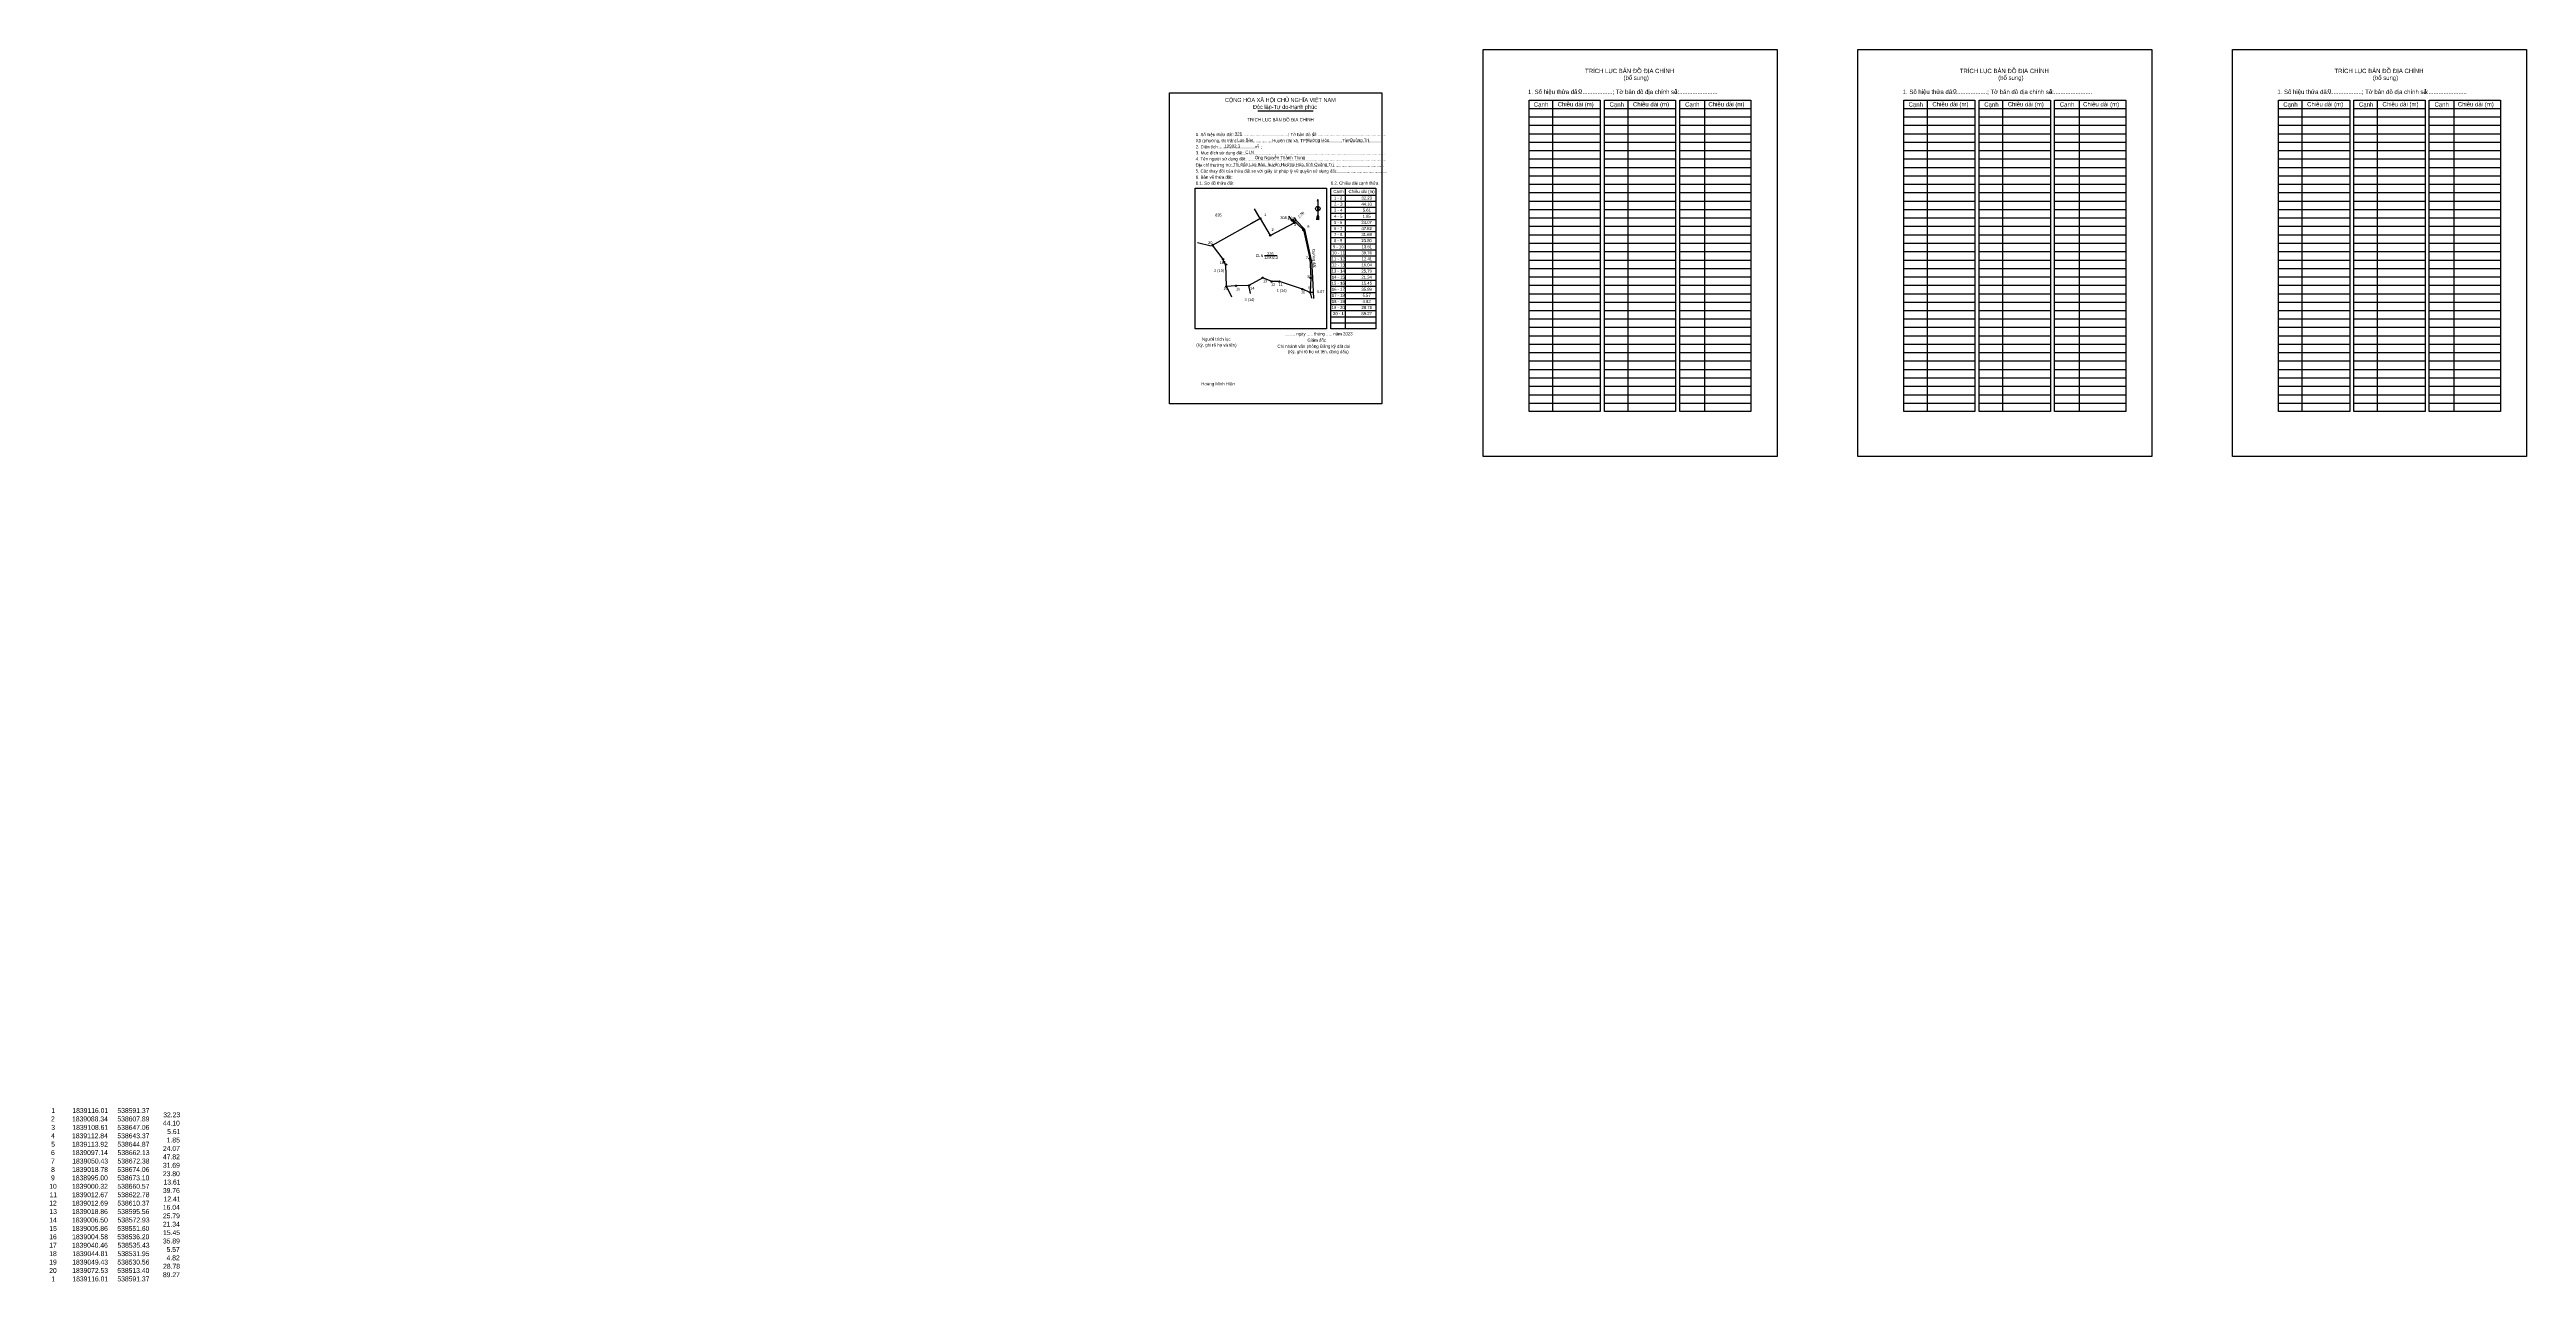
# Model space of a CAD drawing. Extents: x 536610 to 540664, y 1837377 to 1839392.
import ezdxf

# ---------------------------------------------------------------- set-up
doc = ezdxf.new("R2010")
doc.units = 0
for name, color, linetype in [('Level 1', 7, 'Continuous'), ('Level 10', 7, 'Continuous'), ('Level 11', 7, 'Continuous'), ('Level 12', 7, 'Continuous'), ('Level 13', 7, 'Continuous'), ('Level 15', 7, 'Continuous'), ('Level 2', 7, 'Continuous'), ('Level 21', 7, 'Continuous'), ('Level 23', 7, 'Continuous'), ('Level 27', 7, 'Continuous'), ('Level 52', 7, 'Continuous'), ('Level 53', 7, 'Continuous'), ('Level 54', 7, 'Continuous'), ('Level 6', 7, 'Continuous'), ('Level 63', 7, 'Continuous'), ('Level 9', 7, 'Continuous')]:
    doc.layers.add(name, color=color, linetype=linetype)

msp = doc.modelspace()

# ---------------------------------------------------------------- linework, layer by layer
at = {"layer": 'Level 1'}
for p, q in [((538956, 1839392.2), (538956, 1839392.2)), ((538443, 1839321.4), (538443, 1839321.4)), ((539069.5, 1839309.7), (539069.5, 1838800.2)), ((539192.8, 1839309.7), (539192.8, 1838800.2)), ((539318.3, 1839309.7), (539318.3, 1838800.2)), ((539682.6, 1839309.7), (539682.6, 1838800.2)), ((539805.9, 1839309.7), (539805.9, 1838800.2)), ((539931.5, 1839309.7), (539931.5, 1838800.2)), ((540295.8, 1839309.7), (540295.8, 1838800.2)), ((540419.1, 1839309.7), (540419.1, 1838800.2)), ((540544.7, 1839309.7), (540544.7, 1838800.2)), ((539031.6, 1839295.9), (539148, 1839295.9)), ((539031.6, 1839282.1), (539148, 1839282.1)), ((539031.6, 1839268.4), (539148, 1839268.4)), ((539154.9, 1839295.9), (539271.2, 1839295.9)), ((539154.9, 1839282.1), (539271.2, 1839282.1)), ((539154.9, 1839268.4), (539271.2, 1839268.4)), ((539278.2, 1839295.9), (539394.5, 1839295.9)), ((539278.2, 1839282.1), (539394.5, 1839282.1)), ((539278.2, 1839268.4), (539394.5, 1839268.4)), ((539644.8, 1839295.9), (539761.1, 1839295.9)), ((539644.8, 1839282.1), (539761.1, 1839282.1)), ((539644.8, 1839268.4), (539761.1, 1839268.4)), ((539768, 1839295.9), (539884.4, 1839295.9)), ((539768, 1839282.1), (539884.4, 1839282.1)), ((539768, 1839268.4), (539884.4, 1839268.4)), ((539891.3, 1839295.9), (540007.7, 1839295.9)), ((539891.3, 1839282.1), (540007.7, 1839282.1)), ((539891.3, 1839268.4), (540007.7, 1839268.4)), ((540257.9, 1839295.9), (540374.3, 1839295.9)), ((540257.9, 1839282.1), (540374.3, 1839282.1)), ((540257.9, 1839268.4), (540374.3, 1839268.4)), ((540381.2, 1839295.9), (540497.6, 1839295.9)), ((540381.2, 1839282.1), (540497.6, 1839282.1)), ((540381.2, 1839268.4), (540497.6, 1839268.4)), ((540504.5, 1839295.9), (540620.9, 1839295.9)), ((540504.5, 1839282.1), (540620.9, 1839282.1)), ((540504.5, 1839268.4), (540620.9, 1839268.4)), ((539031.6, 1839254.6), (539148, 1839254.6)), ((539031.6, 1839240.8), (539148, 1839240.8)), ((539031.6, 1839227), (539148, 1839227)), ((539154.9, 1839254.6), (539271.2, 1839254.6)), ((539154.9, 1839240.8), (539271.2, 1839240.8)), ((539154.9, 1839227), (539271.2, 1839227)), ((539278.2, 1839254.6), (539394.5, 1839254.6)), ((539278.2, 1839240.8), (539394.5, 1839240.8)), ((539278.2, 1839227), (539394.5, 1839227)), ((539644.8, 1839254.6), (539761.1, 1839254.6)), ((539644.8, 1839240.8), (539761.1, 1839240.8)), ((539644.8, 1839227), (539761.1, 1839227)), ((539768, 1839254.6), (539884.4, 1839254.6)), ((539768, 1839240.8), (539884.4, 1839240.8)), ((539768, 1839227), (539884.4, 1839227)), ((539891.3, 1839254.6), (540007.7, 1839254.6)), ((539891.3, 1839240.8), (540007.7, 1839240.8)), ((539891.3, 1839227), (540007.7, 1839227)), ((540257.9, 1839254.6), (540374.3, 1839254.6)), ((540257.9, 1839240.8), (540374.3, 1839240.8)), ((540257.9, 1839227), (540374.3, 1839227)), ((540381.2, 1839254.6), (540497.6, 1839254.6)), ((540381.2, 1839240.8), (540497.6, 1839240.8)), ((540381.2, 1839227), (540497.6, 1839227)), ((540504.5, 1839254.6), (540620.9, 1839254.6)), ((540504.5, 1839240.8), (540620.9, 1839240.8)), ((540504.5, 1839227), (540620.9, 1839227)), ((539031.6, 1839213.3), (539148, 1839213.3)), ((539031.6, 1839199.5), (539148, 1839199.5)), ((539031.6, 1839185.7), (539148, 1839185.7)), ((539154.9, 1839213.3), (539271.2, 1839213.3)), ((539154.9, 1839199.5), (539271.2, 1839199.5)), ((539154.9, 1839185.7), (539271.2, 1839185.7)), ((539278.2, 1839213.3), (539394.5, 1839213.3)), ((539278.2, 1839199.5), (539394.5, 1839199.5)), ((539278.2, 1839185.7), (539394.5, 1839185.7)), ((539644.8, 1839213.3), (539761.1, 1839213.3)), ((539644.8, 1839199.5), (539761.1, 1839199.5)), ((539644.8, 1839185.7), (539761.1, 1839185.7)), ((539768, 1839213.3), (539884.4, 1839213.3)), ((539768, 1839199.5), (539884.4, 1839199.5)), ((539768, 1839185.7), (539884.4, 1839185.7)), ((539891.3, 1839213.3), (540007.7, 1839213.3)), ((539891.3, 1839199.5), (540007.7, 1839199.5)), ((539891.3, 1839185.7), (540007.7, 1839185.7)), ((540257.9, 1839213.3), (540374.3, 1839213.3)), ((540257.9, 1839199.5), (540374.3, 1839199.5)), ((540257.9, 1839185.7), (540374.3, 1839185.7)), ((540381.2, 1839213.3), (540497.6, 1839213.3)), ((540381.2, 1839199.5), (540497.6, 1839199.5)), ((540381.2, 1839185.7), (540497.6, 1839185.7)), ((540504.5, 1839213.3), (540620.9, 1839213.3)), ((540504.5, 1839199.5), (540620.9, 1839199.5)), ((540504.5, 1839185.7), (540620.9, 1839185.7)), ((538484.9, 1839165.4), (538484.9, 1839165.4)), ((538685.6, 1839147.1), (538685.6, 1839117)), ((538706.8, 1839154.3), (538780.6, 1839154.3)), ((538706.8, 1839144.4), (538780.6, 1839144.4)), ((538730.6, 1839165.4), (538730.6, 1838935.4)), ((539031.6, 1839172), (539148, 1839172)), ((539031.6, 1839158.2), (539148, 1839158.2)), ((539031.6, 1839144.4), (539148, 1839144.4)), ((539154.9, 1839172), (539271.2, 1839172)), ((539154.9, 1839158.2), (539271.2, 1839158.2)), ((539154.9, 1839144.4), (539271.2, 1839144.4)), ((539278.2, 1839172), (539394.5, 1839172)), ((539278.2, 1839158.2), (539394.5, 1839158.2)), ((539278.2, 1839144.4), (539394.5, 1839144.4)), ((539644.8, 1839172), (539761.1, 1839172)), ((539644.8, 1839158.2), (539761.1, 1839158.2)), ((539644.8, 1839144.4), (539761.1, 1839144.4)), ((539768, 1839172), (539884.4, 1839172)), ((539768, 1839158.2), (539884.4, 1839158.2)), ((539768, 1839144.4), (539884.4, 1839144.4)), ((539891.3, 1839172), (540007.7, 1839172)), ((539891.3, 1839158.2), (540007.7, 1839158.2)), ((539891.3, 1839144.4), (540007.7, 1839144.4)), ((540257.9, 1839172), (540374.3, 1839172)), ((540257.9, 1839158.2), (540374.3, 1839158.2)), ((540257.9, 1839144.4), (540374.3, 1839144.4)), ((540381.2, 1839172), (540497.6, 1839172)), ((540381.2, 1839158.2), (540497.6, 1839158.2)), ((540381.2, 1839144.4), (540497.6, 1839144.4)), ((540504.5, 1839172), (540620.9, 1839172)), ((540504.5, 1839158.2), (540620.9, 1839158.2)), ((540504.5, 1839144.4), (540620.9, 1839144.4)), ((538664.7, 1839097.7), (538649.9, 1839112.9)), ((538684.3, 1839113.9), (538684.4, 1839118.9)), ((538685.6, 1839117), (538684.3, 1839113.9)), ((538685.6, 1839122), (538684.4, 1839118.9)), ((538685.6, 1839122), (538686.9, 1839118.9)), ((538685.6, 1839121.5), (538686.9, 1839118.4)), ((538685.6, 1839121.1), (538686.9, 1839118)), ((538685.6, 1839120.7), (538686.9, 1839117.6)), ((538685.6, 1839120.2), (538686.9, 1839117.1)), ((538685.6, 1839119.8), (538686.9, 1839116.7)), ((538685.6, 1839119.4), (538686.9, 1839116.2)), ((538685.6, 1839118.9), (538686.9, 1839115.8)), ((538685.6, 1839118.5), (538686.9, 1839115.3)), ((538685.6, 1839118.1), (538686.9, 1839114.9)), ((538685.6, 1839117.6), (538687, 1839114.5)), ((538685.6, 1839117), (538687, 1839113.9)), ((538687, 1839113.9), (538686.9, 1839118.9)), ((538706.8, 1839134.4), (538780.6, 1839134.4)), ((538706.8, 1839124.5), (538780.6, 1839124.5)), ((538706.8, 1839114.5), (538780.6, 1839114.5)), ((538706.8, 1839104.6), (538780.6, 1839104.6)), ((539031.6, 1839130.7), (539148, 1839130.7)), ((539031.6, 1839116.9), (539148, 1839116.9)), ((539031.6, 1839103.1), (539148, 1839103.1)), ((539154.9, 1839130.7), (539271.2, 1839130.7)), ((539154.9, 1839116.9), (539271.2, 1839116.9)), ((539154.9, 1839103.1), (539271.2, 1839103.1)), ((539278.2, 1839130.7), (539394.5, 1839130.7)), ((539278.2, 1839116.9), (539394.5, 1839116.9)), ((539278.2, 1839103.1), (539394.5, 1839103.1)), ((539644.8, 1839130.7), (539761.1, 1839130.7)), ((539644.8, 1839116.9), (539761.1, 1839116.9)), ((539644.8, 1839103.1), (539761.1, 1839103.1)), ((539768, 1839130.7), (539884.4, 1839130.7)), ((539768, 1839116.9), (539884.4, 1839116.9)), ((539768, 1839103.1), (539884.4, 1839103.1)), ((539891.3, 1839130.7), (540007.7, 1839130.7)), ((539891.3, 1839116.9), (540007.7, 1839116.9)), ((539891.3, 1839103.1), (540007.7, 1839103.1)), ((540257.9, 1839130.7), (540374.3, 1839130.7)), ((540257.9, 1839116.9), (540374.3, 1839116.9)), ((540257.9, 1839103.1), (540374.3, 1839103.1)), ((540381.2, 1839130.7), (540497.6, 1839130.7)), ((540381.2, 1839116.9), (540497.6, 1839116.9)), ((540381.2, 1839103.1), (540497.6, 1839103.1)), ((540504.5, 1839130.7), (540620.9, 1839130.7)), ((540504.5, 1839116.9), (540620.9, 1839116.9)), ((540504.5, 1839103.1), (540620.9, 1839103.1)), ((538675.6, 1839047.2), (538664.7, 1839097.7)), ((538706.8, 1839094.6), (538780.6, 1839094.6)), ((538706.8, 1839084.7), (538780.6, 1839084.7)), ((538706.8, 1839074.7), (538780.6, 1839074.7)), ((538706.8, 1839064.8), (538780.6, 1839064.8)), ((539031.6, 1839089.3), (539148, 1839089.3)), ((539031.6, 1839075.6), (539148, 1839075.6)), ((539031.6, 1839061.8), (539148, 1839061.8)), ((539154.9, 1839089.3), (539271.2, 1839089.3)), ((539154.9, 1839075.6), (539271.2, 1839075.6)), ((539154.9, 1839061.8), (539271.2, 1839061.8)), ((539278.2, 1839089.3), (539394.5, 1839089.3)), ((539278.2, 1839075.6), (539394.5, 1839075.6)), ((539278.2, 1839061.8), (539394.5, 1839061.8)), ((539644.8, 1839089.3), (539761.1, 1839089.3)), ((539644.8, 1839075.6), (539761.1, 1839075.6)), ((539644.8, 1839061.8), (539761.1, 1839061.8)), ((539768, 1839089.3), (539884.4, 1839089.3)), ((539768, 1839075.6), (539884.4, 1839075.6)), ((539768, 1839061.8), (539884.4, 1839061.8)), ((539891.3, 1839089.3), (540007.7, 1839089.3)), ((539891.3, 1839075.6), (540007.7, 1839075.6)), ((539891.3, 1839061.8), (540007.7, 1839061.8)), ((540257.9, 1839089.3), (540374.3, 1839089.3)), ((540257.9, 1839075.6), (540374.3, 1839075.6)), ((540257.9, 1839061.8), (540374.3, 1839061.8)), ((540381.2, 1839089.3), (540497.6, 1839089.3)), ((540381.2, 1839075.6), (540497.6, 1839075.6)), ((540381.2, 1839061.8), (540497.6, 1839061.8)), ((540504.5, 1839089.3), (540620.9, 1839089.3)), ((540504.5, 1839075.6), (540620.9, 1839075.6)), ((540504.5, 1839061.8), (540620.9, 1839061.8)), ((538706.8, 1839054.8), (538780.6, 1839054.8)), ((538706.8, 1839044.9), (538780.6, 1839044.9)), ((538706.8, 1839034.9), (538780.6, 1839034.9)), ((538706.8, 1839025), (538780.6, 1839025)), ((539031.6, 1839048), (539148, 1839048)), ((539031.6, 1839034.3), (539148, 1839034.3)), ((539031.6, 1839020.5), (539148, 1839020.5)), ((539154.9, 1839048), (539271.2, 1839048)), ((539154.9, 1839034.3), (539271.2, 1839034.3)), ((539154.9, 1839020.5), (539271.2, 1839020.5)), ((539278.2, 1839048), (539394.5, 1839048)), ((539278.2, 1839034.3), (539394.5, 1839034.3)), ((539278.2, 1839020.5), (539394.5, 1839020.5)), ((539644.8, 1839048), (539761.1, 1839048)), ((539644.8, 1839034.3), (539761.1, 1839034.3)), ((539644.8, 1839020.5), (539761.1, 1839020.5)), ((539768, 1839048), (539884.4, 1839048)), ((539768, 1839034.3), (539884.4, 1839034.3)), ((539768, 1839020.5), (539884.4, 1839020.5)), ((539891.3, 1839048), (540007.7, 1839048)), ((539891.3, 1839034.3), (540007.7, 1839034.3)), ((539891.3, 1839020.5), (540007.7, 1839020.5)), ((540257.9, 1839048), (540374.3, 1839048)), ((540257.9, 1839034.3), (540374.3, 1839034.3)), ((540257.9, 1839020.5), (540374.3, 1839020.5)), ((540381.2, 1839048), (540497.6, 1839048)), ((540381.2, 1839034.3), (540497.6, 1839034.3)), ((540381.2, 1839020.5), (540497.6, 1839020.5)), ((540504.5, 1839048), (540620.9, 1839048)), ((540504.5, 1839034.3), (540620.9, 1839034.3)), ((540504.5, 1839020.5), (540620.9, 1839020.5)), ((538706.8, 1839015), (538780.6, 1839015)), ((538706.8, 1839005.1), (538780.6, 1839005.1)), ((538706.8, 1838995.1), (538780.6, 1838995.1)), ((538706.8, 1838985.2), (538780.6, 1838985.2)), ((539031.6, 1839006.7), (539148, 1839006.7)), ((539031.6, 1838992.9), (539148, 1838992.9)), ((539031.6, 1838979.2), (539148, 1838979.2)), ((539154.9, 1839006.7), (539271.2, 1839006.7)), ((539154.9, 1838992.9), (539271.2, 1838992.9)), ((539154.9, 1838979.2), (539271.2, 1838979.2)), ((539278.2, 1839006.7), (539394.5, 1839006.7)), ((539278.2, 1838992.9), (539394.5, 1838992.9)), ((539278.2, 1838979.2), (539394.5, 1838979.2)), ((539644.8, 1839006.7), (539761.1, 1839006.7)), ((539644.8, 1838992.9), (539761.1, 1838992.9)), ((539644.8, 1838979.2), (539761.1, 1838979.2)), ((539768, 1839006.7), (539884.4, 1839006.7)), ((539768, 1838992.9), (539884.4, 1838992.9)), ((539768, 1838979.2), (539884.4, 1838979.2)), ((539891.3, 1839006.7), (540007.7, 1839006.7)), ((539891.3, 1838992.9), (540007.7, 1838992.9)), ((539891.3, 1838979.2), (540007.7, 1838979.2)), ((540257.9, 1839006.7), (540374.3, 1839006.7)), ((540257.9, 1838992.9), (540374.3, 1838992.9)), ((540257.9, 1838979.2), (540374.3, 1838979.2)), ((540381.2, 1839006.7), (540497.6, 1839006.7)), ((540381.2, 1838992.9), (540497.6, 1838992.9)), ((540381.2, 1838979.2), (540497.6, 1838979.2)), ((540504.5, 1839006.7), (540620.9, 1839006.7)), ((540504.5, 1838992.9), (540620.9, 1838992.9)), ((540504.5, 1838979.2), (540620.9, 1838979.2)), ((538706.8, 1838975.2), (538780.6, 1838975.2)), ((538706.8, 1838965.3), (538780.6, 1838965.3)), ((538706.8, 1838955.3), (538780.6, 1838955.3)), ((538706.8, 1838945.4), (538780.6, 1838945.4)), ((539031.6, 1838965.4), (539148, 1838965.4)), ((539031.6, 1838951.6), (539148, 1838951.6)), ((539031.6, 1838937.9), (539148, 1838937.9)), ((539154.9, 1838965.4), (539271.2, 1838965.4)), ((539154.9, 1838951.6), (539271.2, 1838951.6)), ((539154.9, 1838937.9), (539271.2, 1838937.9)), ((539278.2, 1838965.4), (539394.5, 1838965.4)), ((539278.2, 1838951.6), (539394.5, 1838951.6)), ((539278.2, 1838937.9), (539394.5, 1838937.9)), ((539644.8, 1838965.4), (539761.1, 1838965.4)), ((539644.8, 1838951.6), (539761.1, 1838951.6)), ((539644.8, 1838937.9), (539761.1, 1838937.9)), ((539768, 1838965.4), (539884.4, 1838965.4)), ((539768, 1838951.6), (539884.4, 1838951.6)), ((539768, 1838937.9), (539884.4, 1838937.9)), ((539891.3, 1838965.4), (540007.7, 1838965.4)), ((539891.3, 1838951.6), (540007.7, 1838951.6)), ((539891.3, 1838937.9), (540007.7, 1838937.9)), ((540257.9, 1838965.4), (540374.3, 1838965.4)), ((540257.9, 1838951.6), (540374.3, 1838951.6)), ((540257.9, 1838937.9), (540374.3, 1838937.9)), ((540381.2, 1838965.4), (540497.6, 1838965.4)), ((540381.2, 1838951.6), (540497.6, 1838951.6)), ((540381.2, 1838937.9), (540497.6, 1838937.9)), ((540504.5, 1838965.4), (540620.9, 1838965.4)), ((540504.5, 1838951.6), (540620.9, 1838951.6)), ((540504.5, 1838937.9), (540620.9, 1838937.9)), ((538700.1, 1838935.4), (538700.1, 1838935.4)), ((539031.6, 1838924.1), (539148, 1838924.1)), ((539031.6, 1838910.3), (539148, 1838910.3)), ((539031.6, 1838896.5), (539148, 1838896.5)), ((539154.9, 1838924.1), (539271.2, 1838924.1)), ((539154.9, 1838910.3), (539271.2, 1838910.3)), ((539154.9, 1838896.5), (539271.2, 1838896.5)), ((539278.2, 1838924.1), (539394.5, 1838924.1)), ((539278.2, 1838910.3), (539394.5, 1838910.3)), ((539278.2, 1838896.5), (539394.5, 1838896.5)), ((539644.8, 1838924.1), (539761.1, 1838924.1)), ((539644.8, 1838910.3), (539761.1, 1838910.3)), ((539644.8, 1838896.5), (539761.1, 1838896.5)), ((539768, 1838924.1), (539884.4, 1838924.1)), ((539768, 1838910.3), (539884.4, 1838910.3)), ((539768, 1838896.5), (539884.4, 1838896.5)), ((539891.3, 1838924.1), (540007.7, 1838924.1)), ((539891.3, 1838910.3), (540007.7, 1838910.3)), ((539891.3, 1838896.5), (540007.7, 1838896.5)), ((540257.9, 1838924.1), (540374.3, 1838924.1)), ((540257.9, 1838910.3), (540374.3, 1838910.3)), ((540257.9, 1838896.5), (540374.3, 1838896.5)), ((540381.2, 1838924.1), (540497.6, 1838924.1)), ((540381.2, 1838910.3), (540497.6, 1838910.3)), ((540381.2, 1838896.5), (540497.6, 1838896.5)), ((540504.5, 1838924.1), (540620.9, 1838924.1)), ((540504.5, 1838910.3), (540620.9, 1838910.3)), ((540504.5, 1838896.5), (540620.9, 1838896.5)), ((539031.6, 1838882.8), (539148, 1838882.8)), ((539031.6, 1838869), (539148, 1838869)), ((539031.6, 1838855.2), (539148, 1838855.2)), ((539154.9, 1838882.8), (539271.2, 1838882.8)), ((539154.9, 1838869), (539271.2, 1838869)), ((539154.9, 1838855.2), (539271.2, 1838855.2)), ((539278.2, 1838882.8), (539394.5, 1838882.8)), ((539278.2, 1838869), (539394.5, 1838869)), ((539278.2, 1838855.2), (539394.5, 1838855.2)), ((539644.8, 1838882.8), (539761.1, 1838882.8)), ((539644.8, 1838869), (539761.1, 1838869)), ((539644.8, 1838855.2), (539761.1, 1838855.2)), ((539768, 1838882.8), (539884.4, 1838882.8)), ((539768, 1838869), (539884.4, 1838869)), ((539768, 1838855.2), (539884.4, 1838855.2)), ((539891.3, 1838882.8), (540007.7, 1838882.8)), ((539891.3, 1838869), (540007.7, 1838869)), ((539891.3, 1838855.2), (540007.7, 1838855.2)), ((540257.9, 1838882.8), (540374.3, 1838882.8)), ((540257.9, 1838869), (540374.3, 1838869)), ((540257.9, 1838855.2), (540374.3, 1838855.2)), ((540381.2, 1838882.8), (540497.6, 1838882.8)), ((540381.2, 1838869), (540497.6, 1838869)), ((540381.2, 1838855.2), (540497.6, 1838855.2)), ((540504.5, 1838882.8), (540620.9, 1838882.8)), ((540504.5, 1838869), (540620.9, 1838869)), ((540504.5, 1838855.2), (540620.9, 1838855.2)), ((539031.6, 1838841.5), (539148, 1838841.5)), ((539031.6, 1838827.7), (539148, 1838827.7)), ((539154.9, 1838841.5), (539271.2, 1838841.5)), ((539154.9, 1838827.7), (539271.2, 1838827.7)), ((539278.2, 1838841.5), (539394.5, 1838841.5)), ((539278.2, 1838827.7), (539394.5, 1838827.7)), ((539644.8, 1838841.5), (539761.1, 1838841.5)), ((539644.8, 1838827.7), (539761.1, 1838827.7)), ((539768, 1838841.5), (539884.4, 1838841.5)), ((539768, 1838827.7), (539884.4, 1838827.7)), ((539891.3, 1838841.5), (540007.7, 1838841.5)), ((539891.3, 1838827.7), (540007.7, 1838827.7)), ((540257.9, 1838841.5), (540374.3, 1838841.5)), ((540257.9, 1838827.7), (540374.3, 1838827.7)), ((540381.2, 1838841.5), (540497.6, 1838841.5)), ((540381.2, 1838827.7), (540497.6, 1838827.7)), ((540504.5, 1838841.5), (540620.9, 1838841.5)), ((540504.5, 1838827.7), (540620.9, 1838827.7)), ((538790.7, 1838812.8), (538790.7, 1838812.8)), ((539031.6, 1838813.9), (539148, 1838813.9)), ((539154.9, 1838813.9), (539271.2, 1838813.9)), ((539278.2, 1838813.9), (539394.5, 1838813.9)), ((539644.8, 1838813.9), (539761.1, 1838813.9)), ((539768, 1838813.9), (539884.4, 1838813.9)), ((539891.3, 1838813.9), (540007.7, 1838813.9)), ((540257.9, 1838813.9), (540374.3, 1838813.9)), ((540381.2, 1838813.9), (540497.6, 1838813.9)), ((540504.5, 1838813.9), (540620.9, 1838813.9)), ((539437.2, 1838726.6), (539437.2, 1838726.6))]:
    msp.add_line(p, q, dxfattribs=at)
for points in [[(539031.6, 1839309.7), (539148, 1839309.7), (539148, 1838800.2), (539031.6, 1838800.2)], [(539154.9, 1839309.7), (539271.2, 1839309.7), (539271.2, 1838800.2), (539154.9, 1838800.2)], [(539278.2, 1839309.7), (539394.5, 1839309.7), (539394.5, 1838800.2), (539278.2, 1838800.2)], [(539644.8, 1839309.7), (539761.1, 1839309.7), (539761.1, 1838800.2), (539644.8, 1838800.2)], [(539768, 1839309.7), (539884.4, 1839309.7), (539884.4, 1838800.2), (539768, 1838800.2)], [(539891.3, 1839309.7), (540007.7, 1839309.7), (540007.7, 1838800.2), (539891.3, 1838800.2)], [(540257.9, 1839309.7), (540374.3, 1839309.7), (540374.3, 1838800.2), (540257.9, 1838800.2)], [(540381.2, 1839309.7), (540497.6, 1839309.7), (540497.6, 1838800.2), (540381.2, 1838800.2)], [(540504.5, 1839309.7), (540620.9, 1839309.7), (540620.9, 1838800.2), (540504.5, 1838800.2)], [(538484.9, 1839165.4), (538700.1, 1839165.4), (538700.1, 1838935.4), (538484.9, 1838935.4)], [(538706.8, 1839165.4), (538780.6, 1839165.4), (538780.6, 1838935.4), (538706.8, 1838935.4)]]:
    msp.add_lwpolyline(points, close=True, dxfattribs=at)
msp.add_lwpolyline([(538686.5, 1839143.9), (538685.6, 1839147.1), (538684.8, 1839143.9)], dxfattribs=at)
msp.add_circle((538685.6, 1839132), 3.67, dxfattribs=at)
at = {"layer": 'Level 10'}
msp.add_lwpolyline([(538644.9, 1839113.9), (538662.1, 1839097.1), (538672.4, 1839050.4), (538674.1, 1839018.8), (538673.1, 1838995), (538660.6, 1839000.3), (538622.8, 1839012.7), (538610.4, 1839012.7), (538595.6, 1839018.9), (538572.9, 1839006.5), (538551.6, 1839005.9), (538536.2, 1839004.6), (538535.4, 1839040.5), (538532, 1839044.8), (538530.6, 1839049.4), (538513.4, 1839072.5), (538591.4, 1839116), (538607.9, 1839088.3), (538647.1, 1839108.6), (538643.4, 1839112.8)], close=True, dxfattribs=at)
msp.add_lwpolyline([(538575.6, 1838993.3), (538572.9, 1839006.5)], dxfattribs=at)
at = {"layer": 'Level 11'}
for centre in [(538591.4, 1839116), (538643.4, 1839112.8), (538644.9, 1839113.9), (538644.9, 1839113.9), (538647.1, 1839108.6), (538662.1, 1839097.1), (538513.4, 1839072.5), (538607.9, 1839088.3), (538530.6, 1839049.4), (538532, 1839044.8), (538535.4, 1839040.5), (538595.6, 1839018.9), (538672.4, 1839050.4), (538674.1, 1839018.8), (538536.2, 1839004.6), (538551.6, 1839005.9), (538572.9, 1839006.5), (538610.4, 1839012.7), (538622.8, 1839012.7), (538660.6, 1839000.3), (538673.1, 1838995)]:
    msp.add_circle(centre, 1.15, dxfattribs=at)
at = {"layer": 'Level 12'}
for p, q in [((538591.4, 1839116), (538607.9, 1839088.3)), ((538607.9, 1839088.3), (538640, 1839105)), ((538640, 1839105), (538647.1, 1839108.6))]:
    msp.add_line(p, q, dxfattribs=at)
at = {"layer": 'Level 13'}
msp.add_line((538587.3, 1839292), (538678.1, 1839292), dxfattribs=at)
at = {"layer": 'Level 15'}
for p, q in [((538591.4, 1839116), (538584.9, 1839126.9)), ((538646.9, 1839117.7), (538649.9, 1839112.9))]:
    msp.add_line(p, q, dxfattribs=at)
at = {"layer": 'Level 2'}
for points in [[(538956, 1839392.2), (539437.2, 1839392.2), (539437.2, 1838726.6), (538956, 1838726.6)], [(539569.2, 1839392.2), (540050.4, 1839392.2), (540050.4, 1838726.6), (539569.2, 1838726.6)], [(540182.3, 1839392.2), (540663.5, 1839392.2), (540663.5, 1838726.6), (540182.3, 1838726.6)], [(538443, 1839321.5), (538790.7, 1839321.5), (538790.7, 1838812.8), (538443, 1838812.8)]]:
    msp.add_lwpolyline(points, close=True, dxfattribs=at)
at = {"layer": 'Level 21'}
msp.add_line((538637.5, 1839119.5), (538643.4, 1839112.8), dxfattribs=at)
at = {"layer": 'Level 23'}
msp.add_line((538673.1, 1838995), (538675.6, 1838985.6), dxfattribs=at)
msp.add_lwpolyline([(538675.6, 1839047.2), (538677.1, 1839018.9), (538678.6, 1838984.8)], dxfattribs=at)
at = {"layer": 'Level 27'}
for q in [(538575.3, 1839107.1), (538582, 1839131.8)]:
    msp.add_line((538591.4, 1839116), q, dxfattribs=at)
at = {"layer": 'Level 54'}
for p, q in [((538488.7, 1839076.7), (538510.9, 1839071.1)), ((538536.2, 1839004.6), (538544.5, 1838987.6))]:
    msp.add_line(p, q, dxfattribs=at)
at = {"layer": 'Level 63'}
for p, q in [((538647.9, 1839111), (538649.9, 1839112.9)), ((538678.2, 1838995), (538673.1, 1838995))]:
    msp.add_line(p, q, dxfattribs=at)
at = {"layer": 'Level 9'}
msp.add_line((538598.7, 1839055.5), (538619.2, 1839055.5), dxfattribs=at)

# ---------------------------------------------------------------- texts
at = {"layer": 'Level 1'}
for s, height, p in [('TRÍCH LỤC BẢN ĐỒ ĐỊA CHÍNH', 7.115, (539123, 1839353.7)), ('(bổ sung)', 7.11, (539185.9, 1839342.6)), ('TRÍCH LỤC BẢN ĐỒ ĐỊA CHÍNH', 7.115, (539736.2, 1839353.7)), ('(bổ sung)', 7.11, (539799.1, 1839342.6)), ('TRÍCH LỤC BẢN ĐỒ ĐỊA CHÍNH', 7.115, (540349.3, 1839353.7)), ('(bổ sung)', 7.11, (540412.2, 1839342.6)), ('1. Số hiệu thửa đấ:....................; Tờ bản đồ địa chính số:.......................', 7.115, (539029.6, 1839319.5)), ('Cạnh', 7.11, (539039.2, 1839298.9)), ('Chiều dài (m)', 7.115, (539078.2, 1839299.2)), ('Cạnh', 7.11, (539163.1, 1839298.9)), ('Chiều dài (m)', 7.115, (539201.5, 1839299.2)), ('Cạnh', 7.11, (539286.8, 1839298.9)), ('Chiều dài (m)', 7.115, (539324.8, 1839299.2)), ('1. Số hiệu thửa đấ:....................; Tờ bản đồ địa chính số:.......................', 7.115, (539642.8, 1839319.5)), ('Cạnh', 7.11, (539652.4, 1839298.9)), ('Chiều dài (m)', 7.115, (539691.4, 1839299.2)), ('Cạnh', 7.11, (539776.3, 1839298.9)), ('Chiều dài (m)', 7.115, (539814.7, 1839299.2)), ('Cạnh', 7.11, (539899.9, 1839298.9)), ('Chiều dài (m)', 7.115, (539938, 1839299.2)), ('1. Số hiệu thửa đấ:....................; Tờ bản đồ địa chính số:.......................', 7.115, (540255.9, 1839319.5)), ('Cạnh', 7.11, (540265.6, 1839298.9)), ('Chiều dài (m)', 7.115, (540304.6, 1839299.2)), ('Cạnh', 7.11, (540389.4, 1839298.9)), ('Chiều dài (m)', 7.115, (540427.9, 1839299.2)), ('Cạnh', 7.11, (540513.1, 1839298.9)), ('Chiều dài (m)', 7.115, (540551.1, 1839299.2)), ('TRÍCH LỤC BẢN ĐỒ ĐỊA CHÍNH', 5.307, (538570.4, 1839274.8)), ('Xã (phường, thị trấn):.............................Huyện (thị xã, TP):............................Tỉnh:..........................', 5.1405, (538485.9, 1839240.7)), ('3. Mục đích sử dụng đất:.....................................................................................................................', 5.1405, (538485.9, 1839220.8)), ('2. Diện tích:..............................m  ;', 5.141, (538485.9, 1839230.7)), ('1. Số hiệu thửa đất:.............................................; Tờ bản đồ số:.........................................................', 5.1405, (538485.9, 1839250.6)), ('2', 3.32, (538586.6, 1839234.2)), ('Địa chỉ thường trú:..............................................................................................................................', 5.1405, (538485.9, 1839200.9)), ('4. Tên người sử dụng đất:....................................................................................................................', 5.1405, (538485.9, 1839210.9)), ('5. Các thay đổi của thửa đất so với giấy tờ pháp lý về quyền sử dụng đất:.........................................', 5.1405, (538485.9, 1839191)), ('6. Bản vẽ thửa đất:', 5.141, (538485.9, 1839181)), ('6.1. Sơ đồ thửa đất', 5.141, (538485.9, 1839171.1)), ('6.2. Chiều dài cạnh thửa', 5.141, (538706.8, 1839171.1)), ('Cạnh', 5.14, (538711.2, 1839157.5)), ('Chiều dài (m)', 5.141, (538736, 1839157.6)), ('B', 4.97, (538683.8, 1839129.6)), ('(Ký, ghi rõ họ và tên)', 5.141, (538486.8, 1838906.4)), ('Người trích lục', 5.141, (538496, 1838915.9)), ('Chi nhánh văn phòng Đăng ký đất đai', 5.141, (538619.6, 1838904.3)), ('......., ngày ..... tháng ..... năm 2023', 5.141, (538632.6, 1838924.8)), ('(Ký, ghi rõ họ và tên, đóng dấu)', 5.141, (538636.7, 1838895.5)), ('Giám đốc', 5.14, (538668.7, 1838914.2)), ('Hoàng Minh Hiền', 5.141, (538495.1, 1838842.8))]:
    msp.add_text(s, height=height, dxfattribs=at).set_placement(p)
at = {"layer": 'Level 13'}
for s, height, p in [('CỘNG HÒA XÃ HỘI CHỦ NGHĨA VIỆT NAM', 6.567, (538533.7, 1839306.5)), ('Độc lập-Tự do-Hạnh phúc', 6.567, (538579.5, 1839295.2)), ('635', 4.5, (538517.8, 1839119.3)), ('CLN', 4.5, (538584.1, 1839052.8)), ('326', 4.5, (538602.9, 1839055.9)), ('12902.3', 4.5, (538597.9, 1839049.9))]:
    msp.add_text(s, height=height, dxfattribs=at).set_placement(p)
at = {"layer": 'Level 15'}
for s, p in [('308', (538624.4, 1839115)), ('2 (13)', (538516, 1839028.4)), ('3 (14)', (538565.7, 1838981)), ('1 (14)', (538618.3, 1838996))]:
    msp.add_text(s, height=4.5, dxfattribs=at).set_placement(p)
at = {"layer": 'Level 52'}
for s, p in [('1 - 2', (538712.1, 1839146.9)), ('2 - 3', (538712.3, 1839136.9)), ('44.10', (538757, 1839136.9)), ('32.23', (538757.2, 1839146.9)), ('3 - 4', (538712.1, 1839127)), ('4 - 5', (538712.2, 1839117)), ('5 - 6', (538712.1, 1839107.1)), ('6 - 7', (538712.1, 1839097.1)), ('47.82', (538757, 1839097.1)), ('24.07', (538757, 1839107.1)), ('5.61', (538759.2, 1839127)), ('1.85', (538758.9, 1839117)), ('10 - 11', (538708.7, 1839057.3)), ('9 - 10', (538710.3, 1839067.3)), ('8 - 9', (538712.1, 1839077.2)), ('7 - 8', (538712.2, 1839087.2)), ('31.69', (538757, 1839087.2)), ('23.80', (538757, 1839077.2)), ('39.76', (538757, 1839057.3)), ('13.61', (538757.3, 1839067.3)), ('13 - 14', (538708.4, 1839027.5)), ('11 - 12', (538708.4, 1839047.4)), ('14 - 15', (538708.5, 1839017.5)), ('12 - 13', (538708.6, 1839037.4)), ('21.34', (538757, 1839017.5)), ('25.79', (538757, 1839027.5)), ('16.04', (538757, 1839037.4)), ('12.41', (538757.3, 1839047.4)), ('15 - 16', (538708.4, 1839007.6)), ('16 - 17', (538708.5, 1838997.6)), ('17 - 18', (538708.5, 1838987.7)), ('18 - 19', (538708.5, 1838977.7)), ('35.89', (538757, 1838997.6)), ('15.45', (538757.1, 1839007.6)), ('4.82', (538758.9, 1838977.7)), ('5.57', (538758.9, 1838987.7)), ('19 - 20', (538708.4, 1838967.8)), ('20 - 1', (538710.6, 1838957.8)), ('89.27', (538757, 1838957.8)), ('28.78', (538757.1, 1838967.8))]:
    msp.add_text(s, height=4.97, dxfattribs=at).set_placement(p)
at = {"layer": 'Level 53'}
for s, p in [('2', (536612.7, 1837639)), ('1', (536613.2, 1837652.7)), ('1839088.34', (536647.1, 1837639)), ('1839116.01', (536647.6, 1837652.7)), ('538591.37', (536721.3, 1837652.7)), ('538607.89', (536721.3, 1837639)), ('44.10', (536795.7, 1837632.1)), ('32.23', (536796.3, 1837645.8)), ('4', (536612.7, 1837611.4)), ('5', (536612.9, 1837597.6)), ('3', (536613, 1837625.2)), ('1839112.84', (536647.1, 1837611.4)), ('1839113.92', (536647.2, 1837597.6)), ('1839108.61', (536647.6, 1837625.2)), ('538647.06', (536721.3, 1837625.2)), ('538643.37', (536721.3, 1837611.4)), ('538644.87', (536721.3, 1837597.6)), ('24.07', (536795.8, 1837590.8)), ('1.85', (536802, 1837604.5)), ('5.61', (536802.7, 1837618.3)), ('6', (536612.7, 1837583.9)), ('7', (536612.7, 1837570.1)), ('8', (536612.8, 1837556.3)), ('1839097.14', (536647.1, 1837583.9)), ('1839018.78', (536647.3, 1837556.3)), ('1839050.43', (536647.4, 1837570.1)), ('538674.06', (536721.3, 1837556.3)), ('538672.38', (536721.4, 1837570.1)), ('538662.13', (536721.5, 1837583.9)), ('47.82', (536795.8, 1837577)), ('31.69', (536795.8, 1837563.2)), ('23.80', (536795.7, 1837549.4)), ('10', (536609.7, 1837528.8)), ('11', (536610.2, 1837515)), ('9', (536612.7, 1837542.6)), ('1838995.00', (536647.1, 1837542.6)), ('1839000.32', (536647.2, 1837528.8)), ('1839012.67', (536647.2, 1837515)), ('538673.10', (536721.2, 1837542.6)), ('538660.57', (536721.3, 1837528.8)), ('538622.78', (536721.4, 1837515)), ('39.76', (536795.7, 1837521.9)), ('13.61', (536796.8, 1837535.7)), ('14', (536609.7, 1837473.7)), ('12', (536609.7, 1837501.2)), ('13', (536610, 1837487.5)), ('1839006.50', (536647.1, 1837473.7)), ('1839012.69', (536647.2, 1837501.2)), ('1839018.86', (536647.1, 1837487.5)), ('538610.37', (536721.3, 1837501.2)), ('538595.56', (536721.3, 1837487.5)), ('538572.93', (536721.5, 1837473.7)), ('25.79', (536795.8, 1837480.6)), ('16.04', (536795.7, 1837494.4)), ('12.41', (536796.8, 1837508.1)), ('16', (536609.7, 1837446.2)), ('17', (536609.8, 1837432.4)), ('15', (536609.9, 1837459.9)), ('1839005.86', (536647.1, 1837459.9)), ('1839040.46', (536647.1, 1837432.4)), ('1839004.58', (536647.3, 1837446.2)), ('538551.60', (536721.2, 1837459.9)), ('538536.20', (536721.2, 1837446.2)), ('538535.43', (536721.5, 1837432.4)), ('21.34', (536795.7, 1837466.8)), ('35.89', (536795.8, 1837439.3)), ('15.45', (536796.1, 1837453)), ('20', (536609.7, 1837391.1)), ('19', (536609.8, 1837404.8)), ('18', (536609.8, 1837418.6)), ('1839049.43', (536647.4, 1837404.8)), ('1839072.53', (536647.4, 1837391.1)), ('1839044.81', (536647.6, 1837418.6)), ('538530.56', (536721.3, 1837404.8)), ('538513.40', (536721.2, 1837391.1)), ('538531.95', (536721.4, 1837418.6)), ('28.78', (536796, 1837398)), ('4.82', (536801.7, 1837411.7)), ('5.57', (536801.8, 1837425.5)), ('1', (536613.2, 1837377.3)), ('1839116.01', (536647.6, 1837377.3)), ('538591.37', (536721.3, 1837377.3)), ('89.27', (536795.8, 1837384.2))]:
    msp.add_text(s, height=8.03, dxfattribs=at).set_placement(p)
at = {"layer": 'Level 6'}
for s, height, p in [('0', 7.11, (539112.3, 1839320.7)), ('1', 7.11, (539269.3, 1839320.8)), ('0', 7.11, (539725.5, 1839320.7)), ('1', 7.11, (539882.5, 1839320.8)), ('0', 7.11, (540338.6, 1839320.7)), ('1', 7.11, (540495.6, 1839320.8)), ('12902.3', 5.14, (538532.9, 1839231.7)), ('326', 5.14, (538549.8, 1839251.6)), ('Lao Bảo', 5.14, (538553.7, 1839241.7)), ('CLN', 5.14, (538567.1, 1839221.7)), ('Ông Nguyễn Thành Trung', 5.141, (538582.6, 1839212.9)), ('Hướng Hóa', 5.14, (538667.1, 1839241.6)), ('1', 5.14, (538676.9, 1839251.6)), ('Quảng Trị', 5.14, (538737.6, 1839241.6)), ('Thị trấn Lao Bảo, huyện Hướng Hóa, tỉnh Quảng Trị', 5.141, (538547.3, 1839201.8))]:
    msp.add_text(s, height=height, dxfattribs=at).set_placement(p)
at = {"layer": 'Level 63'}
for s, rotation, p in [('2.78', 44.2711, (538655.4, 1839115.9)), ('Đường đất', 273.0384, (538676.5, 1839065.5)), ('5.07', 0.339, (538684.4, 1838994))]:
    msp.add_text(s, height=4.5, rotation=rotation, dxfattribs=at).set_placement(p)
at = {"layer": 'Level 9'}
for s, p in [('1', (538597.7, 1839119.8)), ('2', (538609.9, 1839095.4)), ('4', (538636.1, 1839113.7)), ('5', (538642.6, 1839115.2)), ('3', (538646.4, 1839103.5)), ('6', (538668.5, 1839100.7)), ('20', (538506.2, 1839074.1)), ('18', (538525.4, 1839041.4)), ('7', (538666.1, 1839049.7)), ('8', (538668.8, 1839018.8)), ('16', (538531.3, 1838999.1)), ('15', (538552, 1838998.5)), ('14', (538574.9, 1838999.4)), ('13', (538595.9, 1839011.5)), ('12', (538608.9, 1839005.5)), ('11', (538621.6, 1839005.4)), ('10', (538658, 1838993.4)), ('9', (538670.3, 1839000.5))]:
    msp.add_text(s, height=4.5, dxfattribs=at).set_placement(p)

doc.saveas('drawing.dxf')
